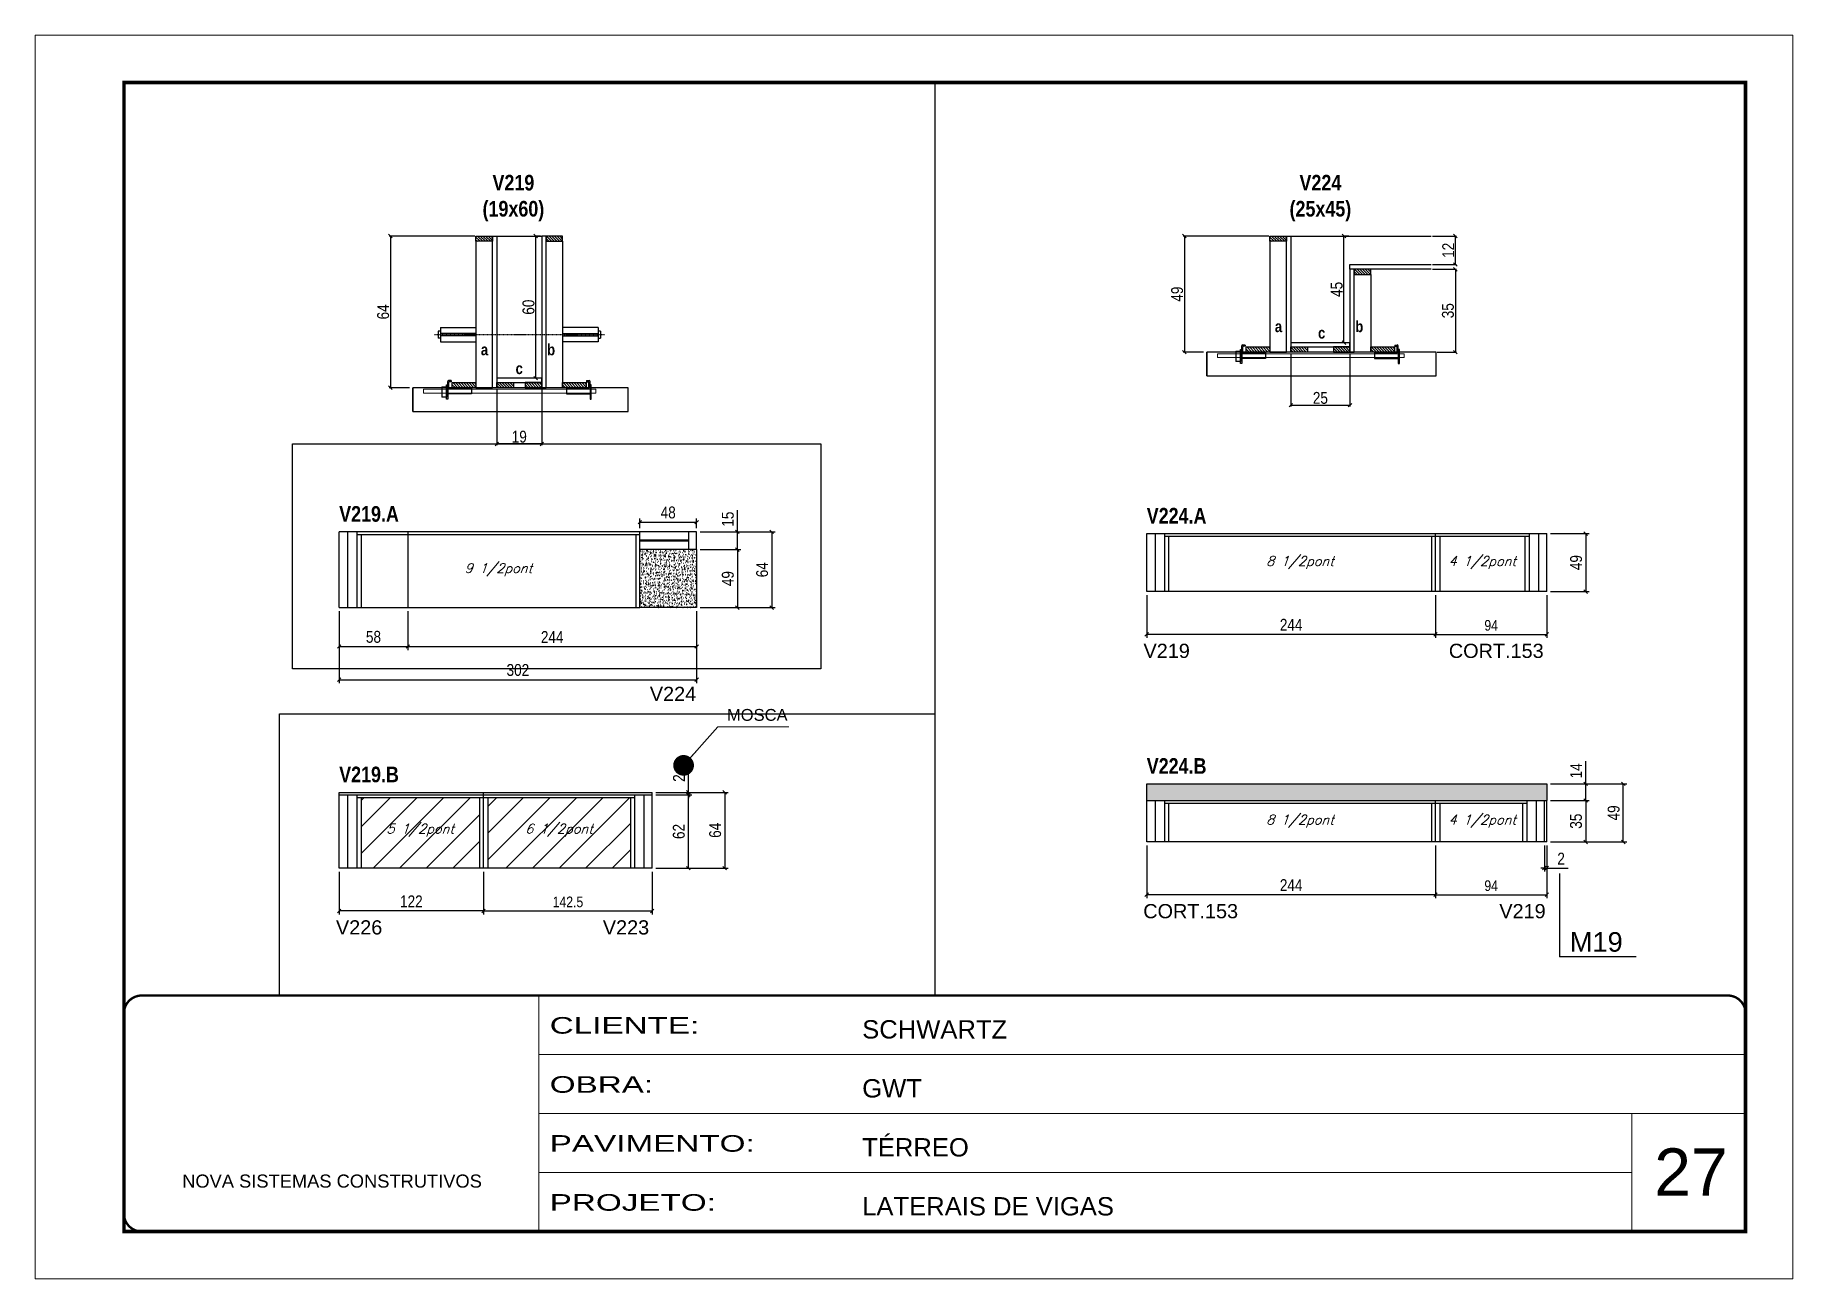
# Model space of a CAD drawing. Extents: x 2603 to 22413, y 1253 to 30260.
# Drawn here: x 5786 to 7271, y 21928 to 22978 of the extents above; entities that cross this region are included whole.
import ezdxf

# ---------------------------------------------------------------- set-up
doc = ezdxf.new("R2010")
doc.units = 0
for name, pattern in [('CONTINUO', [0]), ('DASHED', [0.75, 0.5, -0.25]), ('HIDDEN', [0.375, 0.25, -0.125])]:
    doc.linetypes.add(name, pattern=pattern)
for name, color, linetype in [('5', 5, 'Continuous'), ('barrote', 251, 'Continuous'), ('COTA', 241, 'Continuous'), ('detalhes', 4, 'Continuous'), ('NOMENCLATURA', 7, 'Continuous'), ('Painéis', 200, 'Continuous'), ('presilha', 1, 'Continuous'), ('SARR_2.2x10', 60, 'Continuous'), ('SARR_2.2x7', 40, 'Continuous'), ('SARR_3.5x7', 81, 'Continuous'), ('TENSOR', 3, 'Continuous'), ('texto', 7, 'Continuous')]:
    doc.layers.add(name, color=color, linetype=linetype)
for name, color, linetype, lineweight in [('CARIMBO', 255, 'Continuous', 9), ('CONCRETO', 251, 'Continuous', 25), ('Folhas', 255, 'Continuous', 9), ('Hachura', 251, 'Continuous', 9), ('SARRAFO DE PRESSAO', 251, 'DASHED', 9), ('SCO-___-LAJ', 2, 'Continuous', 0)]:
    doc.layers.add(name, color=color, linetype=linetype, lineweight=lineweight)
doc.styles.add('ARIAL', font='arial.ttf')
doc.styles.add('COTA TECNICA', font='techl___.ttf', dxfattribs={"height": 10})
doc.styles.add('COTA TECNICA 2X', font='techl___.ttf', dxfattribs={"height": 10})
doc.styles.add('COTA TECNICA-50', font='techl___.ttf', dxfattribs={"height": 9})
doc.styles.add('Romans', font='romans.shx')
doc.styles.get("Standard").update_dxf_attribs({"font": 'arial.ttf'})
doc.styles.add('TECNICA', font='techb___.ttf', dxfattribs={"height": 10})
doc.styles.add('Tecnologia', font='')
doc.styles.get('Tecnologia').set_extended_font_data('Forgotten Futurist')
doc.dimstyles.new('3x', dxfattribs={"dimtxt": 10, "dimasz": 5, "dimexe": 7, "dimexo": 5, "dimgap": 4, "dimtad": 1, "dimdec": 4, "dimlfac": 0.333333, "dimdsep": 46, "dimtxsty": 'Standard', "dimblk": 'DOT', "dimcen": 0.09, "dimclrd": 1, "dimclre": 1, "dimclrt": 2, "dimadec": 0, "dimazin": 2, "dimtfac": 1, "dimtdec": 4, "dimtmove": 0, "dimatfit": 3, "dimldrblk": 'DOT', "dimfxl": 1, "dimtolj": 1, "dimtzin": 0, "dimlwd": 9, "dimlwe": 9, "dimarcsym": 0})
doc.dimstyles.new('COTA PAINEL-50', dxfattribs={"dimtxt": 9, "dimasz": 3, "dimexe": 3, "dimexo": 3, "dimgap": 3, "dimtad": 1, "dimdec": 1, "dimzin": 12, "dimdsep": 46, "dimtxsty": 'COTA TECNICA-50', "dimblk1": 'OBLIQUE', "dimblk2": 'OBLIQUE', "dimsah": 1, "dimcen": 0.9, "dimclrd": 4, "dimclre": 4, "dimclrt": 240, "dimadec": 1, "dimazin": 3, "dimtfac": 1, "dimtdec": 1, "dimtmove": 0, "dimatfit": 3, "dimfxl": 1, "dimtolj": 1, "dimtzin": 12, "dimarcsym": 0})
doc.dimstyles.new('PAINEL', dxfattribs={"dimtxt": 10, "dimasz": 3, "dimexe": 3, "dimexo": 3, "dimgap": 3, "dimtad": 1, "dimdec": 1, "dimzin": 12, "dimdsep": 46, "dimtxsty": 'COTA TECNICA', "dimblk1": 'OBLIQUE', "dimblk2": 'OBLIQUE', "dimsah": 1, "dimcen": 0.9, "dimclrd": 4, "dimclre": 4, "dimclrt": 240, "dimadec": 1, "dimazin": 3, "dimtfac": 1, "dimtdec": 1, "dimtmove": 0, "dimatfit": 3, "dimfxl": 1, "dimtolj": 1, "dimtzin": 12, "dimarcsym": 0})
doc.dimstyles.new('SECAO', dxfattribs={"dimscale": 0.333333, "dimtxt": 5, "dimasz": 9, "dimexe": 3, "dimexo": 3, "dimgap": 3, "dimtad": 1, "dimdec": 1, "dimlfac": 0.5, "dimzin": 12, "dimdsep": 46, "dimtxsty": 'COTA TECNICA 2X', "dimblk1": 'OBLIQUE', "dimblk2": 'OBLIQUE', "dimsah": 1, "dimcen": 0.9, "dimclrd": 4, "dimclre": 4, "dimclrt": 240, "dimadec": 1, "dimazin": 3, "dimtfac": 1, "dimtdec": 1, "dimtmove": 0, "dimatfit": 3, "dimfxl": 1, "dimtolj": 1, "dimtzin": 12, "dimarcsym": 0})
pattern_1 = [(135, (39412.058, -100832.0663), (-1.122532015, -1.122532015), [])]

msp = doc.modelspace()

# ---------------------------------------------------------------- texts
at = {"layer": '5', "linetype": 'Continuous'}
for s, rotation, p in [('V219', 359.99996, (6722.87, 22451.91)), ('CORT.153', 359.99996, (6980.84, 22451.91)), ('V224', 0.00004, (6305.79, 22415.58)), ('V226', 359.99996, (6040.59, 22218.44)), ('V223', 359.99996, (6266.07, 22218.44)), ('CORT.153', 0.00004, (6722.66, 22232.14)), ('V219', 0.00004, (7023.49, 22232.14))]:
    msp.add_text(s, height=12, rotation=rotation, dxfattribs=at).set_placement(p)
at = {"layer": 'CARIMBO', "style": 'ARIAL'}
for s, height, p in [('MOSCA', 10, (6370.95, 22398.84)), ('27', 40, (7154.33, 21997.87))]:
    msp.add_text(s, height=height, dxfattribs=at).set_placement(p)
at = {"layer": 'detalhes', "style": 'TECNICA'}
for s, p in [('b', (6901.81, 22726.99)), ('a', (6833.83, 22727)), ('c', (6870.32, 22721.57)), ('a', (6163.05, 22707.44)), ('b', (6219.02, 22707.43)), ('c', (6192.39, 22691.57))]:
    msp.add_text(s, height=9.6, dxfattribs=at).set_placement(p)
at = {"layer": 'NOMENCLATURA', "style": 'TECNICA'}
for s, p in [('V219.A', (6043.33, 22566.92)), ('V224.A', (6725.61, 22565.42)), ('V224.B', (6725.61, 22354.11)), ('V219.B', (6043.33, 22346.95))]:
    msp.add_text(s, height=13.2, dxfattribs=at).set_placement(p)
at = {"layer": 'NOMENCLATURA', "linetype": 'Continuous'}
msp.add_text('M19', height=16.5, dxfattribs=at).set_placement((7082.93, 22203.91))
at = {"layer": 'NOMENCLATURA', "char_height": 13.2, "attachment_point": 2, "style": 'TECNICA'}
for s, insert in [('V219\\P(19x60)', (6190.52, 22859.8)), ('V224\\P(25x45)', (6872.31, 22859.8))]:
    msp.add_mtext_dynamic_manual_height_columns(s, width=300.2766, gutter_width=1, heights=[0], dxfattribs=dict(at, insert=insert))
at = {"layer": 'texto', "color": 2, "char_height": 8, "attachment_point": 5, "style": 'Romans'}
for s, insert in [('{\\Q19;\\C256;9 1/2pont}', (6177.83, 22526.4)), ('{\\Q19;\\C256;8 1/2pont}', (6855.11, 22532.4)), ('{\\Q19;\\C256;4 1/2pont}', (7009.11, 22532.4)), ('{\\Q19;\\C256;8 1/2pont}', (6855.11, 22314.09)), ('{\\Q19;\\C256;4 1/2pont}', (7009.11, 22314.09)), ('{\\Q19;\\C256;5 1/2pont}', (6111.83, 22306.43)), ('{\\Q19;\\C256;6 1/2pont}', (6229.08, 22306.43))]:
    msp.add_mtext(s, dxfattribs=dict(at, insert=insert))

# ---------------------------------------------------------------- blocks, each defined once
blk = doc.blocks.new('9999999999')
at = {"color": 30, "linetype": 'CONTINUO'}
for p, q in [((98564.6, 34230.2), (98564.6, 34429.4)), ((98564.6, 34379.6), (99584, 34379.6)), ((98564.6, 34329.8), (99488, 34329.8)), ((99584, 34329.8), (99488, 34329.8)), ((99488, 34329.8), (99488, 34230.2)), ((98564.6, 34280), (99488, 34280))]:
    blk.add_line(p, q, dxfattribs=at)
at = {"color": 30, "linetype": 'CONTINUO', "const_width": 2}
blk.add_lwpolyline([(99584, 34230.2), (99584, 34414.4, 0.414214), (99569, 34429.4), (98229, 34429.4, 0.414214), (98214, 34414.4), (98214, 34245.2, 0.414214), (98229, 34230.2), (99584, 34230.2)], format="xyb", dxfattribs=at)
at = {"layer": 'Folhas'}
blk.add_lwpolyline([(98139, 34190.2), (99624, 34190.2), (99624, 35240.2), (98139, 35240.2)], close=True, dxfattribs=at)
at = {"layer": 'Folhas', "color": 30, "const_width": 3}
blk.add_lwpolyline([(98214, 34230.2), (99584, 34230.2), (99584, 35200.2), (98214, 35200.2)], close=True, dxfattribs=at)
at = {"color": 7, "linetype": 'Continuous', "ltscale": 5, "style": 'ARIAL'}
for s, height, p in [('SCHWARTZ', 15.48, (98837.7, 34393.1)), ('GWT', 15.48, (98837.7, 34343.3)), ('TÉRREO', 15.48, (98837.7, 34293.5)), ('NOVA SISTEMAS CONSTRUTIVOS', 11.059, (98263.2, 34267.2)), ('LATERAIS DE VIGAS', 15.483, (98837.7, 34243.7))]:
    blk.add_text(s, height=height, dxfattribs=at).set_placement(p)
at = {"layer": 'Folhas', "color": 7, "style": 'Tecnologia', "width": 1.5}
for s, p in [('CLIENTE:', (98573.7, 34397.2)), ('OBRA:', (98573.7, 34347.3)), ('PAVIMENTO:', (98573.7, 34297.5)), ('PROJETO:', (98573.7, 34247.7))]:
    blk.add_text(s, height=14, dxfattribs=at).set_placement(p)
blk = doc.blocks.new('_Oblique')
at = {"color": 0, "linetype": 'ByBlock', "lineweight": -2}
blk.add_line((-0.5, -0.5), (0.5, 0.5), dxfattribs=at)
blk = doc.blocks.new('*D470')
at = {"layer": 'COTA', "color": 4, "lineweight": -2, "transparency": 16777216}
for p, q in [((6176.5, 22679.1), (6176.5, 22631.6)), ((6214.5, 22679.1), (6214.5, 22631.6)), ((6214.5, 22632.6), (6176.5, 22632.6))]:
    blk.add_line(p, q, dxfattribs=at)
at = {"layer": 'Defpoints', "color": 0, "transparency": 16777216}
for p in [(6176.5, 22680.1), (6214.5, 22680.1), (6176.5, 22632.6)]:
    blk.add_point(p, dxfattribs=at)
at = {"layer": 'COTA', "color": 4, "lineweight": -2, "transparency": 16777216, "xscale": 3, "yscale": 3, "zscale": 3, "rotation": 180}
blk.add_blockref('_Oblique', (6176.5, 22632.6), dxfattribs=at)
at = {"layer": 'COTA', "color": 4, "lineweight": -2, "transparency": 16777216, "xscale": 3, "yscale": 3, "zscale": 3}
blk.add_blockref('_Oblique', (6214.5, 22632.6), dxfattribs=at)
at = {"layer": 'COTA', "color": 240, "transparency": 16777216, "insert": (6195.5, 22638.7), "char_height": 10, "attachment_point": 5, "style": 'COTA TECNICA 2X'}
blk.add_mtext('\\A1;19', dxfattribs=at)
blk = doc.blocks.new('PRESILHA METÁLICA 1')
at = {"layer": 'presilha'}
for p, q in [((0, 13), (6, 13)), ((0, 13), (0, 0)), ((6, 0), (0, 0)), ((6, 15.5), (7.5, 15.5)), ((6, -2.5), (6, 15.5)), ((6, 13), (6, 0)), ((7.5, 10.6), (7.5, 19.9)), ((7.5, 15.5), (7.5, -2.5)), ((37.5, 4.1), (7.5, 4.1)), ((12, 21), (8.6, 21)), ((9, 11.6), (9, 18.9)), ((12, 19.5), (9.6, 19.5)), ((37.5, 11), (9.6, 11)), ((12, 21), (12, 19.5)), ((37.5, 11), (37.5, 4.1)), ((7.5, -2.5), (6, -2.5))]:
    blk.add_line(p, q, dxfattribs=at)
for centre, radius, start, end in [((8.6, 19.9), 1.14, 90, 180), ((9.6, 18.9), 0.57, 90, 180), ((9.6, 11.6), 0.57, 180, 270)]:
    blk.add_arc(centre, radius, start, end, dxfattribs=at)
blk = doc.blocks.new('PRESILHA METÁLICA 2')
at = {"layer": 'presilha'}
for p, q in [((-5.2, 23.5), (-5.2, 22)), ((-5.2, 23.5), (-1.9, 23.5)), ((-0.8, 14.6), (-0.8, 22.4)), ((-30.8, 13.5), (-30.8, 6.6)), ((-30.8, 13.5), (-2.8, 13.5)), ((-30.8, 6.6), (-0.8, 6.6)), ((-5.2, 22), (-2.8, 22)), ((-2.2, 14.1), (-2.2, 21.4)), ((0.8, 18), (-0.8, 18)), ((-0.8, 18), (-0.8, 0)), ((-0.8, 0), (0.8, 0)), ((0.8, 0), (0.8, 18))]:
    blk.add_line(p, q, dxfattribs=at)
for centre, radius, start, end in [((-1.9, 22.4), 1.14, 0, 90), ((-2.8, 21.4), 0.57, 0, 90), ((-2.8, 14.1), 0.57, 270, 0)]:
    blk.add_arc(centre, radius, start, end, dxfattribs=at)
blk = doc.blocks.new('*D471')
at = {"layer": 'COTA', "color": 4, "lineweight": -2, "transparency": 16777216}
for p, q in [((6157.9, 22808.1), (6085.6, 22808.1)), ((6086.6, 22808.1), (6086.6, 22680.1)), ((6102.7, 22680.1), (6085.6, 22680.1))]:
    blk.add_line(p, q, dxfattribs=at)
at = {"layer": 'Defpoints', "color": 0, "transparency": 16777216}
for p in [(6158.9, 22808.1), (6086.6, 22680.1), (6103.7, 22680.1)]:
    blk.add_point(p, dxfattribs=at)
at = {"layer": 'COTA', "color": 4, "lineweight": -2, "transparency": 16777216, "xscale": 3, "yscale": 3, "zscale": 3}
for p, rotation in [((6086.6, 22808.1), 90), ((6086.6, 22680.1), 270)]:
    blk.add_blockref('_Oblique', p, dxfattribs=dict(at, rotation=rotation))
at = {"layer": 'COTA', "color": 240, "transparency": 16777216, "insert": (6080.5, 22744.1), "char_height": 10, "attachment_point": 5, "rotation": 90, "style": 'COTA TECNICA 2X'}
blk.add_mtext('\\A1;64', dxfattribs=at)
blk = doc.blocks.new('*D2552')
at = {"layer": 'COTA', "color": 4, "lineweight": -2, "transparency": 16777216}
for p, q in [((6213.5, 22808.1), (6208.4, 22808.1)), ((6209.4, 22688.1), (6209.4, 22808.1)), ((6213.5, 22688.1), (6208.4, 22688.1))]:
    blk.add_line(p, q, dxfattribs=at)
at = {"layer": 'Defpoints', "color": 0, "transparency": 16777216}
for p in [(6209.4, 22808.1), (6214.5, 22808.1), (6214.5, 22688.1)]:
    blk.add_point(p, dxfattribs=at)
at = {"layer": 'COTA', "color": 4, "lineweight": -2, "transparency": 16777216, "xscale": 3, "yscale": 3, "zscale": 3}
for p, rotation in [((6209.4, 22808.1), 90), ((6209.4, 22688.1), 270)]:
    blk.add_blockref('_Oblique', p, dxfattribs=dict(at, rotation=rotation))
at = {"layer": 'COTA', "color": 240, "transparency": 16777216, "insert": (6203.3, 22748.1), "char_height": 10, "attachment_point": 5, "rotation": 90, "style": 'COTA TECNICA 2X'}
blk.add_mtext('\\A1;60', dxfattribs=at)
blk = doc.blocks.new('*D2553')
at = {"layer": 'COTA', "color": 4, "linetype": 'ByBlock', "lineweight": -2, "transparency": 16777216}
for p, q in [((6043.3, 22491.4), (6043.3, 22430.5)), ((6345.3, 22491.4), (6345.3, 22430.5)), ((6043.3, 22433.5), (6345.3, 22433.5))]:
    blk.add_line(p, q, dxfattribs=at)
at = {"layer": 'Defpoints', "color": 0, "linetype": 'ByBlock', "transparency": 16777216}
for p in [(6043.3, 22494.4), (6345.3, 22494.4), (6345.3, 22433.5)]:
    blk.add_point(p, dxfattribs=at)
at = {"layer": 'COTA', "color": 4, "linetype": 'ByBlock', "lineweight": -2, "transparency": 16777216, "xscale": 3, "yscale": 3, "zscale": 3, "rotation": 180}
blk.add_blockref('_Oblique', (6043.3, 22433.5), dxfattribs=at)
at = {"layer": 'COTA', "color": 4, "linetype": 'ByBlock', "lineweight": -2, "transparency": 16777216, "xscale": 3, "yscale": 3, "zscale": 3}
blk.add_blockref('_Oblique', (6345.3, 22433.5), dxfattribs=at)
at = {"layer": 'COTA', "color": 240, "linetype": 'ByBlock', "transparency": 16777216, "insert": (6194.3, 22441.7), "char_height": 10, "attachment_point": 5, "style": 'COTA TECNICA'}
blk.add_mtext('\\A1;302', dxfattribs=at)
blk = doc.blocks.new('*D2554')
at = {"layer": 'COTA', "color": 4, "linetype": 'ByBlock', "lineweight": -2, "transparency": 16777216}
for p, q in [((6348.3, 22558.4), (6411.8, 22558.4)), ((6408.8, 22558.4), (6408.8, 22494.4)), ((6348.3, 22494.4), (6411.8, 22494.4))]:
    blk.add_line(p, q, dxfattribs=at)
at = {"layer": 'Defpoints', "color": 0, "linetype": 'ByBlock', "transparency": 16777216}
for p in [(6345.3, 22558.4), (6345.3, 22494.4), (6408.8, 22494.4)]:
    blk.add_point(p, dxfattribs=at)
at = {"layer": 'COTA', "color": 4, "linetype": 'ByBlock', "lineweight": -2, "transparency": 16777216, "xscale": 3, "yscale": 3, "zscale": 3}
for p, rotation in [((6408.8, 22558.4), 90), ((6408.8, 22494.4), 270)]:
    blk.add_blockref('_Oblique', p, dxfattribs=dict(at, rotation=rotation))
at = {"layer": 'COTA', "color": 240, "linetype": 'ByBlock', "transparency": 16777216, "insert": (6400.7, 22526.4), "char_height": 10, "attachment_point": 5, "rotation": 90, "style": 'COTA TECNICA'}
blk.add_mtext('\\A1;64', dxfattribs=at)
blk = doc.blocks.new('*D2481')
at = {"layer": 'COTA', "color": 4, "linetype": 'ByBlock', "lineweight": -2, "transparency": 16777216}
for p, q in [((6043.3, 22491.4), (6043.3, 22458.6)), ((6101.3, 22491.4), (6101.3, 22458.6)), ((6043.3, 22461.6), (6101.3, 22461.6))]:
    blk.add_line(p, q, dxfattribs=at)
at = {"layer": 'Defpoints', "color": 0, "linetype": 'ByBlock', "transparency": 16777216}
for p in [(6043.3, 22494.4), (6101.3, 22494.4), (6101.3, 22461.6)]:
    blk.add_point(p, dxfattribs=at)
at = {"layer": 'COTA', "color": 4, "linetype": 'ByBlock', "lineweight": -2, "transparency": 16777216, "xscale": 3, "yscale": 3, "zscale": 3, "rotation": 180}
blk.add_blockref('_Oblique', (6043.3, 22461.6), dxfattribs=at)
at = {"layer": 'COTA', "color": 4, "linetype": 'ByBlock', "lineweight": -2, "transparency": 16777216, "xscale": 3, "yscale": 3, "zscale": 3}
blk.add_blockref('_Oblique', (6101.3, 22461.6), dxfattribs=at)
at = {"layer": 'COTA', "color": 240, "linetype": 'ByBlock', "transparency": 16777216, "insert": (6072.3, 22469.7), "char_height": 10, "attachment_point": 5, "style": 'COTA TECNICA'}
blk.add_mtext('\\A1;58', dxfattribs=at)
blk = doc.blocks.new('*D2482')
at = {"layer": 'COTA', "color": 4, "linetype": 'ByBlock', "lineweight": -2, "transparency": 16777216}
for p, q in [((6101.3, 22491.4), (6101.3, 22458.6)), ((6345.3, 22491.4), (6345.3, 22458.6)), ((6101.3, 22461.6), (6345.3, 22461.6))]:
    blk.add_line(p, q, dxfattribs=at)
at = {"layer": 'Defpoints', "color": 0, "linetype": 'ByBlock', "transparency": 16777216}
for p in [(6101.3, 22494.4), (6345.3, 22494.4), (6345.3, 22461.6)]:
    blk.add_point(p, dxfattribs=at)
at = {"layer": 'COTA', "color": 4, "linetype": 'ByBlock', "lineweight": -2, "transparency": 16777216, "xscale": 3, "yscale": 3, "zscale": 3, "rotation": 180}
blk.add_blockref('_Oblique', (6101.3, 22461.6), dxfattribs=at)
at = {"layer": 'COTA', "color": 4, "linetype": 'ByBlock', "lineweight": -2, "transparency": 16777216, "xscale": 3, "yscale": 3, "zscale": 3}
blk.add_blockref('_Oblique', (6345.3, 22461.6), dxfattribs=at)
at = {"layer": 'COTA', "color": 240, "linetype": 'ByBlock', "transparency": 16777216, "insert": (6223.3, 22469.6), "char_height": 10, "attachment_point": 5, "style": 'COTA TECNICA'}
blk.add_mtext('\\A1;244', dxfattribs=at)
blk = doc.blocks.new('*D2483')
at = {"layer": 'COTA', "color": 4, "linetype": 'ByBlock', "lineweight": -2, "transparency": 16777216}
for p, q in [((6297.3, 22561.4), (6297.3, 22569.6)), ((6297.3, 22566.6), (6345.3, 22566.6)), ((6345.3, 22561.4), (6345.3, 22569.6))]:
    blk.add_line(p, q, dxfattribs=at)
at = {"layer": 'Defpoints', "color": 0, "linetype": 'ByBlock', "transparency": 16777216}
for p in [(6297.3, 22558.4), (6345.3, 22566.6), (6345.3, 22558.4)]:
    blk.add_point(p, dxfattribs=at)
at = {"layer": 'COTA', "color": 4, "linetype": 'ByBlock', "lineweight": -2, "transparency": 16777216, "xscale": 3, "yscale": 3, "zscale": 3, "rotation": 180}
blk.add_blockref('_Oblique', (6297.3, 22566.6), dxfattribs=at)
at = {"layer": 'COTA', "color": 4, "linetype": 'ByBlock', "lineweight": -2, "transparency": 16777216, "xscale": 3, "yscale": 3, "zscale": 3}
blk.add_blockref('_Oblique', (6345.3, 22566.6), dxfattribs=at)
at = {"layer": 'COTA', "color": 240, "linetype": 'ByBlock', "transparency": 16777216, "insert": (6321.3, 22574.7), "char_height": 10, "attachment_point": 5, "style": 'COTA TECNICA'}
blk.add_mtext('\\A1;48', dxfattribs=at)
blk = doc.blocks.new('*D2484')
at = {"layer": 'COTA', "color": 4, "linetype": 'ByBlock', "lineweight": -2, "transparency": 16777216}
for p, q in [((6348.3, 22543.4), (6382.8, 22543.4)), ((6379.8, 22543.4), (6379.8, 22494.4)), ((6348.3, 22494.4), (6382.8, 22494.4))]:
    blk.add_line(p, q, dxfattribs=at)
at = {"layer": 'Defpoints', "color": 0, "linetype": 'ByBlock', "transparency": 16777216}
for p in [(6345.3, 22543.4), (6345.3, 22494.4), (6379.8, 22494.4)]:
    blk.add_point(p, dxfattribs=at)
at = {"layer": 'COTA', "color": 4, "linetype": 'ByBlock', "lineweight": -2, "transparency": 16777216, "xscale": 3, "yscale": 3, "zscale": 3}
for p, rotation in [((6379.8, 22543.4), 90), ((6379.8, 22494.4), 270)]:
    blk.add_blockref('_Oblique', p, dxfattribs=dict(at, rotation=rotation))
at = {"layer": 'COTA', "color": 240, "linetype": 'ByBlock', "transparency": 16777216, "insert": (6371.7, 22518.9), "char_height": 10, "attachment_point": 5, "rotation": 90, "style": 'COTA TECNICA'}
blk.add_mtext('\\A1;49', dxfattribs=at)
blk = doc.blocks.new('*D456')
at = {"layer": 'COTA', "color": 4, "linetype": 'ByBlock', "lineweight": -2, "transparency": 16777216}
for p, q in [((6165.3, 22271.4), (6165.3, 22235.3)), ((6307.8, 22271.4), (6307.8, 22235.3)), ((6165.3, 22238.3), (6307.8, 22238.3))]:
    blk.add_line(p, q, dxfattribs=at)
at = {"layer": 'Defpoints', "color": 0, "linetype": 'ByBlock', "transparency": 16777216}
for p in [(6165.3, 22274.4), (6307.8, 22274.4), (6307.8, 22238.3)]:
    blk.add_point(p, dxfattribs=at)
at = {"layer": 'COTA', "color": 4, "linetype": 'ByBlock', "lineweight": -2, "transparency": 16777216, "xscale": 3, "yscale": 3, "zscale": 3, "rotation": 180}
blk.add_blockref('_Oblique', (6165.3, 22238.3), dxfattribs=at)
at = {"layer": 'COTA', "color": 4, "linetype": 'ByBlock', "lineweight": -2, "transparency": 16777216, "xscale": 3, "yscale": 3, "zscale": 3}
blk.add_blockref('_Oblique', (6307.8, 22238.3), dxfattribs=at)
at = {"layer": 'COTA', "color": 240, "linetype": 'ByBlock', "transparency": 16777216, "insert": (6236.6, 22245.9), "char_height": 9, "attachment_point": 5, "style": 'COTA TECNICA-50'}
blk.add_mtext('\\A1;142.5', dxfattribs=at)
blk = doc.blocks.new('*D2485')
at = {"layer": 'COTA', "color": 4, "linetype": 'ByBlock', "lineweight": -2, "transparency": 16777216}
for p, q in [((6043.3, 22271.4), (6043.3, 22235.3)), ((6165.3, 22271.4), (6165.3, 22235.3)), ((6165.3, 22238.3), (6043.3, 22238.3))]:
    blk.add_line(p, q, dxfattribs=at)
at = {"layer": 'Defpoints', "color": 0, "linetype": 'ByBlock', "transparency": 16777216}
for p in [(6043.3, 22274.4), (6165.3, 22274.4), (6043.3, 22238.3)]:
    blk.add_point(p, dxfattribs=at)
at = {"layer": 'COTA', "color": 4, "linetype": 'ByBlock', "lineweight": -2, "transparency": 16777216, "xscale": 3, "yscale": 3, "zscale": 3, "rotation": 180}
blk.add_blockref('_Oblique', (6043.3, 22238.3), dxfattribs=at)
at = {"layer": 'COTA', "color": 4, "linetype": 'ByBlock', "lineweight": -2, "transparency": 16777216, "xscale": 3, "yscale": 3, "zscale": 3}
blk.add_blockref('_Oblique', (6165.3, 22238.3), dxfattribs=at)
at = {"layer": 'COTA', "color": 240, "linetype": 'ByBlock', "transparency": 16777216, "insert": (6104.3, 22246.4), "char_height": 10, "attachment_point": 5, "style": 'COTA TECNICA'}
blk.add_mtext('\\A1;122', dxfattribs=at)
blk = doc.blocks.new('*D2486')
at = {"layer": 'COTA', "color": 4, "linetype": 'ByBlock', "lineweight": -2, "transparency": 16777216}
for p, q in [((6310.8, 22338.4), (6372.1, 22338.4)), ((6369.1, 22338.4), (6369.1, 22274.4)), ((6310.8, 22274.4), (6372.1, 22274.4))]:
    blk.add_line(p, q, dxfattribs=at)
at = {"layer": 'Defpoints', "color": 0, "linetype": 'ByBlock', "transparency": 16777216}
for p in [(6307.8, 22338.4), (6307.8, 22274.4), (6369.1, 22274.4)]:
    blk.add_point(p, dxfattribs=at)
at = {"layer": 'COTA', "color": 4, "linetype": 'ByBlock', "lineweight": -2, "transparency": 16777216, "xscale": 3, "yscale": 3, "zscale": 3}
for p, rotation in [((6369.1, 22338.4), 90), ((6369.1, 22274.4), 270)]:
    blk.add_blockref('_Oblique', p, dxfattribs=dict(at, rotation=rotation))
at = {"layer": 'COTA', "color": 240, "linetype": 'ByBlock', "transparency": 16777216, "insert": (6361, 22306.4), "char_height": 10, "attachment_point": 5, "rotation": 90, "style": 'COTA TECNICA'}
blk.add_mtext('\\A1;64', dxfattribs=at)
blk = doc.blocks.new('*D2487')
at = {"layer": 'COTA', "color": 4, "linetype": 'ByBlock', "lineweight": -2, "transparency": 16777216}
for p, q in [((6379.8, 22558.4), (6379.8, 22576.8)), ((6348.3, 22558.4), (6382.8, 22558.4)), ((6379.8, 22543.4), (6379.8, 22558.4)), ((6348.3, 22543.4), (6382.8, 22543.4))]:
    blk.add_line(p, q, dxfattribs=at)
at = {"layer": 'Defpoints', "color": 0, "linetype": 'ByBlock', "transparency": 16777216}
for p in [(6345.3, 22558.4), (6379.8, 22558.4), (6345.3, 22543.4)]:
    blk.add_point(p, dxfattribs=at)
at = {"layer": 'COTA', "color": 4, "linetype": 'ByBlock', "lineweight": -2, "transparency": 16777216, "xscale": 3, "yscale": 3, "zscale": 3}
for p, rotation in [((6379.8, 22558.4), 90), ((6379.8, 22543.4), 270)]:
    blk.add_blockref('_Oblique', p, dxfattribs=dict(at, rotation=rotation))
at = {"layer": 'COTA', "color": 240, "linetype": 'ByBlock', "transparency": 16777216, "insert": (6371.7, 22569.1), "char_height": 10, "attachment_point": 5, "rotation": 90, "style": 'COTA TECNICA'}
blk.add_mtext('\\A1;15', dxfattribs=at)
blk = doc.blocks.new('*D417')
at = {"layer": 'COTA', "color": 4, "lineweight": -2, "transparency": 16777216}
for p, q in [((6967, 22780.1), (6987.4, 22780.1)), ((6986.4, 22780.1), (6986.4, 22710.1)), ((6971.1, 22710.1), (6987.4, 22710.1))]:
    blk.add_line(p, q, dxfattribs=at)
at = {"layer": 'Defpoints', "color": 0, "transparency": 16777216}
for p in [(6966, 22780.1), (6970.1, 22710.1), (6986.4, 22710.1)]:
    blk.add_point(p, dxfattribs=at)
at = {"layer": 'COTA', "color": 4, "lineweight": -2, "transparency": 16777216, "xscale": 3, "yscale": 3, "zscale": 3}
for p, rotation in [((6986.4, 22780.1), 90), ((6986.4, 22710.1), 270)]:
    blk.add_blockref('_Oblique', p, dxfattribs=dict(at, rotation=rotation))
at = {"layer": 'COTA', "color": 240, "transparency": 16777216, "insert": (6980.1, 22745.1), "char_height": 10, "attachment_point": 5, "rotation": 90, "style": 'COTA TECNICA 2X'}
blk.add_mtext('\\A1;35', dxfattribs=at)
blk = doc.blocks.new('*D433')
at = {"layer": 'COTA', "color": 4, "lineweight": -2, "transparency": 16777216}
for p, q in [((6967, 22808.1), (6987.4, 22808.1)), ((6986.4, 22784.1), (6986.4, 22808.1)), ((6967, 22784.1), (6987.4, 22784.1))]:
    blk.add_line(p, q, dxfattribs=at)
at = {"layer": 'Defpoints', "color": 0, "transparency": 16777216}
for p in [(6966, 22808.1), (6986.4, 22808.1), (6966, 22784.1)]:
    blk.add_point(p, dxfattribs=at)
at = {"layer": 'COTA', "color": 4, "lineweight": -2, "transparency": 16777216, "xscale": 3, "yscale": 3, "zscale": 3}
for p, rotation in [((6986.4, 22808.1), 90), ((6986.4, 22784.1), 270)]:
    blk.add_blockref('_Oblique', p, dxfattribs=dict(at, rotation=rotation))
at = {"layer": 'COTA', "color": 240, "transparency": 16777216, "insert": (6980.3, 22796.1), "char_height": 10, "attachment_point": 5, "rotation": 90, "style": 'COTA TECNICA 2X'}
blk.add_mtext('\\A1;12', dxfattribs=at)
blk = doc.blocks.new('*D434')
at = {"layer": 'COTA', "color": 4, "lineweight": -2, "transparency": 16777216}
for p, q in [((6828.7, 22808.1), (6756.4, 22808.1)), ((6757.4, 22808.1), (6757.4, 22710.1)), ((6773.5, 22710.1), (6756.4, 22710.1))]:
    blk.add_line(p, q, dxfattribs=at)
at = {"layer": 'Defpoints', "color": 0, "transparency": 16777216}
for p in [(6829.7, 22808.1), (6757.4, 22710.1), (6774.5, 22710.1)]:
    blk.add_point(p, dxfattribs=at)
at = {"layer": 'COTA', "color": 4, "lineweight": -2, "transparency": 16777216, "xscale": 3, "yscale": 3, "zscale": 3}
for p, rotation in [((6757.4, 22808.1), 90), ((6757.4, 22710.1), 270)]:
    blk.add_blockref('_Oblique', p, dxfattribs=dict(at, rotation=rotation))
at = {"layer": 'COTA', "color": 240, "transparency": 16777216, "insert": (6751.3, 22759.1), "char_height": 10, "attachment_point": 5, "rotation": 90, "style": 'COTA TECNICA 2X'}
blk.add_mtext('\\A1;49', dxfattribs=at)
blk = doc.blocks.new('*D2422')
at = {"layer": 'COTA', "color": 4, "lineweight": -2, "transparency": 16777216}
for p, q in [((6896.3, 22808.1), (6891.2, 22808.1)), ((6892.2, 22718.1), (6892.2, 22808.1)), ((6896.3, 22718.1), (6891.2, 22718.1))]:
    blk.add_line(p, q, dxfattribs=at)
at = {"layer": 'Defpoints', "color": 0, "transparency": 16777216}
for p in [(6892.2, 22808.1), (6897.3, 22808.1), (6897.3, 22718.1)]:
    blk.add_point(p, dxfattribs=at)
at = {"layer": 'COTA', "color": 4, "lineweight": -2, "transparency": 16777216, "xscale": 3, "yscale": 3, "zscale": 3}
for p, rotation in [((6892.2, 22808.1), 90), ((6892.2, 22718.1), 270)]:
    blk.add_blockref('_Oblique', p, dxfattribs=dict(at, rotation=rotation))
at = {"layer": 'COTA', "color": 240, "transparency": 16777216, "insert": (6886.1, 22763.1), "char_height": 10, "attachment_point": 5, "rotation": 90, "style": 'COTA TECNICA 2X'}
blk.add_mtext('\\A1;45', dxfattribs=at)
blk = doc.blocks.new('*D2423')
at = {"layer": 'COTA', "color": 4, "lineweight": -2, "transparency": 16777216}
for p, q in [((6847.3, 22709.1), (6847.3, 22664.3)), ((6897.3, 22709.1), (6897.3, 22664.3)), ((6847.3, 22665.3), (6897.3, 22665.3))]:
    blk.add_line(p, q, dxfattribs=at)
at = {"layer": 'Defpoints', "color": 0, "transparency": 16777216}
for p in [(6847.3, 22710.1), (6897.3, 22710.1), (6897.3, 22665.3)]:
    blk.add_point(p, dxfattribs=at)
at = {"layer": 'COTA', "color": 4, "lineweight": -2, "transparency": 16777216, "xscale": 3, "yscale": 3, "zscale": 3, "rotation": 180}
blk.add_blockref('_Oblique', (6847.3, 22665.3), dxfattribs=at)
at = {"layer": 'COTA', "color": 4, "lineweight": -2, "transparency": 16777216, "xscale": 3, "yscale": 3, "zscale": 3}
blk.add_blockref('_Oblique', (6897.3, 22665.3), dxfattribs=at)
at = {"layer": 'COTA', "color": 240, "transparency": 16777216, "insert": (6872.3, 22671.4), "char_height": 10, "attachment_point": 5, "style": 'COTA TECNICA 2X'}
blk.add_mtext('\\A1;25', dxfattribs=at)
blk = doc.blocks.new('*D435')
at = {"layer": 'COTA', "color": 4, "linetype": 'ByBlock', "lineweight": -2, "transparency": 16777216}
for p, q in [((6969.6, 22504.9), (6969.6, 22468.8)), ((7063.6, 22504.9), (7063.6, 22468.8)), ((6969.6, 22471.8), (7063.6, 22471.8))]:
    blk.add_line(p, q, dxfattribs=at)
at = {"layer": 'Defpoints', "color": 0, "linetype": 'ByBlock', "transparency": 16777216}
for p in [(6969.6, 22507.9), (7063.6, 22507.9), (7063.6, 22471.8)]:
    blk.add_point(p, dxfattribs=at)
at = {"layer": 'COTA', "color": 4, "linetype": 'ByBlock', "lineweight": -2, "transparency": 16777216, "xscale": 3, "yscale": 3, "zscale": 3, "rotation": 180}
blk.add_blockref('_Oblique', (6969.6, 22471.8), dxfattribs=at)
at = {"layer": 'COTA', "color": 4, "linetype": 'ByBlock', "lineweight": -2, "transparency": 16777216, "xscale": 3, "yscale": 3, "zscale": 3}
blk.add_blockref('_Oblique', (7063.6, 22471.8), dxfattribs=at)
at = {"layer": 'COTA', "color": 240, "linetype": 'ByBlock', "transparency": 16777216, "insert": (7016.6, 22479.4), "char_height": 9, "attachment_point": 5, "style": 'COTA TECNICA-50'}
blk.add_mtext('\\A1;94', dxfattribs=at)
blk = doc.blocks.new('*D2424')
at = {"layer": 'COTA', "color": 4, "linetype": 'ByBlock', "lineweight": -2, "transparency": 16777216}
for p, q in [((6725.6, 22504.9), (6725.6, 22468.8)), ((6969.6, 22504.9), (6969.6, 22468.8)), ((6969.6, 22471.8), (6725.6, 22471.8))]:
    blk.add_line(p, q, dxfattribs=at)
at = {"layer": 'Defpoints', "color": 0, "linetype": 'ByBlock', "transparency": 16777216}
for p in [(6725.6, 22507.9), (6969.6, 22507.9), (6725.6, 22471.8)]:
    blk.add_point(p, dxfattribs=at)
at = {"layer": 'COTA', "color": 4, "linetype": 'ByBlock', "lineweight": -2, "transparency": 16777216, "xscale": 3, "yscale": 3, "zscale": 3, "rotation": 180}
blk.add_blockref('_Oblique', (6725.6, 22471.8), dxfattribs=at)
at = {"layer": 'COTA', "color": 4, "linetype": 'ByBlock', "lineweight": -2, "transparency": 16777216, "xscale": 3, "yscale": 3, "zscale": 3}
blk.add_blockref('_Oblique', (6969.6, 22471.8), dxfattribs=at)
at = {"layer": 'COTA', "color": 240, "linetype": 'ByBlock', "transparency": 16777216, "insert": (6847.6, 22479.9), "char_height": 10, "attachment_point": 5, "style": 'COTA TECNICA'}
blk.add_mtext('\\A1;244', dxfattribs=at)
blk = doc.blocks.new('*D2425')
at = {"layer": 'COTA', "color": 4, "linetype": 'ByBlock', "lineweight": -2, "transparency": 16777216}
for p, q in [((7066.6, 22556.9), (7099.5, 22556.9)), ((7096.5, 22556.9), (7096.5, 22507.9)), ((7066.6, 22507.9), (7099.5, 22507.9))]:
    blk.add_line(p, q, dxfattribs=at)
at = {"layer": 'Defpoints', "color": 0, "linetype": 'ByBlock', "transparency": 16777216}
for p in [(7063.6, 22556.9), (7063.6, 22507.9), (7096.5, 22507.9)]:
    blk.add_point(p, dxfattribs=at)
at = {"layer": 'COTA', "color": 4, "linetype": 'ByBlock', "lineweight": -2, "transparency": 16777216, "xscale": 3, "yscale": 3, "zscale": 3}
for p, rotation in [((7096.5, 22556.9), 90), ((7096.5, 22507.9), 270)]:
    blk.add_blockref('_Oblique', p, dxfattribs=dict(at, rotation=rotation))
at = {"layer": 'COTA', "color": 240, "linetype": 'ByBlock', "transparency": 16777216, "insert": (7088.4, 22532.4), "char_height": 10, "attachment_point": 5, "rotation": 90, "style": 'COTA TECNICA'}
blk.add_mtext('\\A1;49', dxfattribs=at)
blk = doc.blocks.new('*D436')
at = {"layer": 'COTA', "color": 4, "linetype": 'ByBlock', "lineweight": -2, "transparency": 16777216}
for p, q in [((6969.6, 22293.6), (6969.6, 22249)), ((7063.6, 22293.6), (7063.6, 22249)), ((6969.6, 22252), (7063.6, 22252))]:
    blk.add_line(p, q, dxfattribs=at)
at = {"layer": 'Defpoints', "color": 0, "linetype": 'ByBlock', "transparency": 16777216}
for p in [(6969.6, 22296.6), (7063.6, 22296.6), (7063.6, 22252)]:
    blk.add_point(p, dxfattribs=at)
at = {"layer": 'COTA', "color": 4, "linetype": 'ByBlock', "lineweight": -2, "transparency": 16777216, "xscale": 3, "yscale": 3, "zscale": 3, "rotation": 180}
blk.add_blockref('_Oblique', (6969.6, 22252), dxfattribs=at)
at = {"layer": 'COTA', "color": 4, "linetype": 'ByBlock', "lineweight": -2, "transparency": 16777216, "xscale": 3, "yscale": 3, "zscale": 3}
blk.add_blockref('_Oblique', (7063.6, 22252), dxfattribs=at)
at = {"layer": 'COTA', "color": 240, "linetype": 'ByBlock', "transparency": 16777216, "insert": (7016.6, 22259.6), "char_height": 9, "attachment_point": 5, "style": 'COTA TECNICA-50'}
blk.add_mtext('\\A1;94', dxfattribs=at)
blk = doc.blocks.new('*D2426')
at = {"layer": 'COTA', "color": 4, "linetype": 'ByBlock', "lineweight": -2, "transparency": 16777216}
for p, q in [((6725.6, 22293.6), (6725.6, 22249)), ((6969.6, 22293.6), (6969.6, 22249)), ((6969.6, 22252), (6725.6, 22252))]:
    blk.add_line(p, q, dxfattribs=at)
at = {"layer": 'Defpoints', "color": 0, "linetype": 'ByBlock', "transparency": 16777216}
for p in [(6725.6, 22296.6), (6969.6, 22296.6), (6725.6, 22252)]:
    blk.add_point(p, dxfattribs=at)
at = {"layer": 'COTA', "color": 4, "linetype": 'ByBlock', "lineweight": -2, "transparency": 16777216, "xscale": 3, "yscale": 3, "zscale": 3, "rotation": 180}
blk.add_blockref('_Oblique', (6725.6, 22252), dxfattribs=at)
at = {"layer": 'COTA', "color": 4, "linetype": 'ByBlock', "lineweight": -2, "transparency": 16777216, "xscale": 3, "yscale": 3, "zscale": 3}
blk.add_blockref('_Oblique', (6969.6, 22252), dxfattribs=at)
at = {"layer": 'COTA', "color": 240, "linetype": 'ByBlock', "transparency": 16777216, "insert": (6847.6, 22260.1), "char_height": 10, "attachment_point": 5, "style": 'COTA TECNICA'}
blk.add_mtext('\\A1;244', dxfattribs=at)
blk = doc.blocks.new('*D2427')
at = {"layer": 'COTA', "color": 4, "linetype": 'ByBlock', "lineweight": -2, "transparency": 16777216}
for p, q in [((7066.6, 22331.6), (7099.5, 22331.6)), ((7096.5, 22331.6), (7096.5, 22296.6)), ((7066.6, 22296.6), (7099.5, 22296.6))]:
    blk.add_line(p, q, dxfattribs=at)
at = {"layer": 'Defpoints', "color": 0, "linetype": 'ByBlock', "transparency": 16777216}
for p in [(7063.6, 22331.6), (7063.6, 22296.6), (7096.5, 22296.6)]:
    blk.add_point(p, dxfattribs=at)
at = {"layer": 'COTA', "color": 4, "linetype": 'ByBlock', "lineweight": -2, "transparency": 16777216, "xscale": 3, "yscale": 3, "zscale": 3}
for p, rotation in [((7096.5, 22331.6), 90), ((7096.5, 22296.6), 270)]:
    blk.add_blockref('_Oblique', p, dxfattribs=dict(at, rotation=rotation))
at = {"layer": 'COTA', "color": 240, "linetype": 'ByBlock', "transparency": 16777216, "insert": (7088.3, 22314.1), "char_height": 10, "attachment_point": 5, "rotation": 90, "style": 'COTA TECNICA'}
blk.add_mtext('\\A1;35', dxfattribs=at)
blk = doc.blocks.new('*D2428')
at = {"layer": 'COTA', "color": 4, "linetype": 'ByBlock', "lineweight": -2, "transparency": 16777216}
for p, q in [((7096.5, 22345.6), (7096.5, 22364.7)), ((7066.6, 22345.6), (7099.5, 22345.6)), ((7096.5, 22331.6), (7096.5, 22345.6)), ((7066.6, 22331.6), (7099.5, 22331.6))]:
    blk.add_line(p, q, dxfattribs=at)
at = {"layer": 'Defpoints', "color": 0, "linetype": 'ByBlock', "transparency": 16777216}
for p in [(7063.6, 22345.6), (7096.5, 22345.6), (7063.6, 22331.6)]:
    blk.add_point(p, dxfattribs=at)
at = {"layer": 'COTA', "color": 4, "linetype": 'ByBlock', "lineweight": -2, "transparency": 16777216, "xscale": 3, "yscale": 3, "zscale": 3}
for p, rotation in [((7096.5, 22345.6), 90), ((7096.5, 22331.6), 270)]:
    blk.add_blockref('_Oblique', p, dxfattribs=dict(at, rotation=rotation))
at = {"layer": 'COTA', "color": 240, "linetype": 'ByBlock', "transparency": 16777216, "insert": (7088.4, 22356.6), "char_height": 10, "attachment_point": 5, "rotation": 90, "style": 'COTA TECNICA'}
blk.add_mtext('\\A1;14', dxfattribs=at)
blk = doc.blocks.new('*D2429')
at = {"layer": 'COTA', "color": 4, "linetype": 'ByBlock', "lineweight": -2, "transparency": 16777216}
for p, q in [((7066.6, 22345.6), (7131.2, 22345.6)), ((7128.2, 22296.6), (7128.2, 22345.6)), ((7066.6, 22296.6), (7131.2, 22296.6))]:
    blk.add_line(p, q, dxfattribs=at)
at = {"layer": 'Defpoints', "color": 0, "linetype": 'ByBlock', "transparency": 16777216}
for p in [(7063.6, 22345.6), (7128.2, 22345.6), (7063.6, 22296.6)]:
    blk.add_point(p, dxfattribs=at)
at = {"layer": 'COTA', "color": 4, "linetype": 'ByBlock', "lineweight": -2, "transparency": 16777216, "xscale": 3, "yscale": 3, "zscale": 3}
for p, rotation in [((7128.2, 22345.6), 90), ((7128.2, 22296.6), 270)]:
    blk.add_blockref('_Oblique', p, dxfattribs=dict(at, rotation=rotation))
at = {"layer": 'COTA', "color": 240, "linetype": 'ByBlock', "transparency": 16777216, "insert": (7120.1, 22321.1), "char_height": 10, "attachment_point": 5, "rotation": 90, "style": 'COTA TECNICA'}
blk.add_mtext('\\A1;49', dxfattribs=at)
blk = doc.blocks.new('*D2430')
at = {"layer": 'COTA', "color": 4, "linetype": 'ByBlock', "lineweight": -2, "transparency": 16777216}
for p, q in [((7061.6, 22293.6), (7061.6, 22271.5)), ((7063.6, 22293.6), (7063.6, 22271.5)), ((7061.6, 22274.5), (7058.6, 22274.5)), ((7061.6, 22274.5), (7063.6, 22274.5)), ((7063.6, 22274.5), (7081.7, 22274.5))]:
    blk.add_line(p, q, dxfattribs=at)
at = {"layer": 'Defpoints', "color": 0, "linetype": 'ByBlock', "transparency": 16777216}
for p in [(7061.6, 22296.6), (7063.6, 22296.6), (7063.6, 22274.5)]:
    blk.add_point(p, dxfattribs=at)
at = {"layer": 'COTA', "color": 4, "linetype": 'ByBlock', "lineweight": -2, "transparency": 16777216, "xscale": 3, "yscale": 3, "zscale": 3}
blk.add_blockref('_Oblique', (7061.6, 22274.5), dxfattribs=at)
at = {"layer": 'COTA', "color": 4, "linetype": 'ByBlock', "lineweight": -2, "transparency": 16777216, "xscale": 3, "yscale": 3, "zscale": 3, "rotation": 180}
blk.add_blockref('_Oblique', (7063.6, 22274.5), dxfattribs=at)
at = {"layer": 'COTA', "color": 240, "linetype": 'ByBlock', "transparency": 16777216, "insert": (7075.7, 22282.5), "char_height": 10, "attachment_point": 5, "style": 'COTA TECNICA'}
blk.add_mtext('\\A1;2', dxfattribs=at)
blk = doc.blocks.new('*D1620')
at = {"layer": 'COTA', "color": 4, "linetype": 'ByBlock', "lineweight": -2, "transparency": 16777216}
for p, q in [((6310.8, 22336.4), (6341.4, 22336.4)), ((6338.4, 22274.4), (6338.4, 22336.4)), ((6310.8, 22274.4), (6341.4, 22274.4))]:
    blk.add_line(p, q, dxfattribs=at)
at = {"layer": 'Defpoints', "color": 0, "linetype": 'ByBlock', "transparency": 16777216}
for p in [(6307.8, 22336.4), (6338.4, 22336.4), (6307.8, 22274.4)]:
    blk.add_point(p, dxfattribs=at)
at = {"layer": 'COTA', "color": 4, "linetype": 'ByBlock', "lineweight": -2, "transparency": 16777216, "xscale": 3, "yscale": 3, "zscale": 3}
for p, rotation in [((6338.4, 22336.4), 90), ((6338.4, 22274.4), 270)]:
    blk.add_blockref('_Oblique', p, dxfattribs=dict(at, rotation=rotation))
at = {"layer": 'COTA', "color": 240, "linetype": 'ByBlock', "transparency": 16777216, "insert": (6330.3, 22305.4), "char_height": 10, "attachment_point": 5, "rotation": 90, "style": 'COTA TECNICA'}
blk.add_mtext('\\A1;62', dxfattribs=at)
blk = doc.blocks.new('*D311')
at = {"layer": 'COTA', "color": 4, "linetype": 'ByBlock', "lineweight": -2, "transparency": 16777216}
for p, q in [((6338.4, 22338.4), (6338.4, 22356.5)), ((6310.8, 22338.4), (6341.4, 22338.4)), ((6310.8, 22336.4), (6341.4, 22336.4)), ((6338.4, 22336.4), (6338.4, 22338.4)), ((6338.4, 22336.4), (6338.4, 22333.4))]:
    blk.add_line(p, q, dxfattribs=at)
at = {"layer": 'Defpoints', "color": 0, "linetype": 'ByBlock', "transparency": 16777216}
for p in [(6307.8, 22338.4), (6307.8, 22336.4), (6338.4, 22338.4)]:
    blk.add_point(p, dxfattribs=at)
at = {"layer": 'COTA', "color": 4, "linetype": 'ByBlock', "lineweight": -2, "transparency": 16777216, "xscale": 3, "yscale": 3, "zscale": 3}
for p, rotation in [((6338.4, 22338.4), 270), ((6338.4, 22336.4), 90)]:
    blk.add_blockref('_Oblique', p, dxfattribs=dict(at, rotation=rotation))
at = {"layer": 'COTA', "color": 240, "linetype": 'ByBlock', "transparency": 16777216, "insert": (6330.4, 22350.5), "char_height": 10, "attachment_point": 5, "rotation": 90, "style": 'COTA TECNICA'}
blk.add_mtext('\\A1;2', dxfattribs=at)
blk = doc.blocks.new('_Dot')
at = {"color": 0, "linetype": 'ByBlock', "lineweight": -2}
blk.add_line((-0.5, 0), (-1, 0), dxfattribs=at)
at = {"color": 0, "linetype": 'ByBlock', "const_width": 0.5}
blk.add_lwpolyline([(-0.25, 0, 1), (0.25, 0, 1)], format="xyb", close=True, dxfattribs=at)

# ---------------------------------------------------------------- dimensions: what is measured, and where the dimension line sits
at = {"layer": 'COTA'}
for base, p1, p2, picture, middle in [((6086.6, 22680.1, 0), (6158.92, 22808.1), (6103.71, 22680.1, 0), '*D471', (6080.5, 22744.1, 0)), ((6209.45, 22808.1), (6214.52, 22688.1), (6214.52, 22808.1), '*D2552', (6203.34, 22748.1)), ((6757.39, 22710.1, 0), (6829.71, 22808.1), (6774.49, 22710.1, 0), '*D434', (6751.29, 22759.1, 0)), ((6892.23, 22808.1), (6897.31, 22718.1), (6897.31, 22808.1), '*D2422', (6886.12, 22763.1)), ((6986.35, 22808.1), (6966, 22784.1), (6966, 22808.1), '*D433', (6980.29, 22796.1)), ((6986.35, 22710.1, 0), (6966, 22780.1), (6970.12, 22710.1, 0), '*D417', (6980.13, 22745.1, 0))]:
    dim = msp.add_linear_dim(base=base, p1=p1, p2=p2, angle=90, dimstyle='SECAO', dxfattribs=at)
    dim.commit()
    dim.dimension.update_dxf_attribs({"geometry": picture, "text_midpoint": middle})
dim = msp.add_linear_dim(base=(6897.31, 22665.28), p1=(6847.31, 22710.1), p2=(6897.31, 22710.1), dimstyle='SECAO', dxfattribs=at)
dim.commit()
dim.dimension.update_dxf_attribs({"geometry": '*D2423', "text_midpoint": (6872.31, 22671.39)})
dim = msp.add_linear_dim(base=(6176.52, 22632.63), p1=(6214.52, 22680.1), p2=(6176.52, 22680.1), angle=180, dimstyle='SECAO', dxfattribs=at)
dim.commit()
dim.dimension.update_dxf_attribs({"geometry": '*D470', "text_midpoint": (6195.52, 22632.63), "dimtype": 160})
at = {"layer": 'COTA', "linetype": 'ByBlock'}
for base, p1, p2, picture, middle in [((6345.33, 22566.61), (6297.33, 22558.4), (6345.33, 22558.4), '*D2483', (6321.33, 22574.7)), ((6345.33, 22433.48), (6043.33, 22494.4), (6345.33, 22494.4), '*D2553', (6194.33, 22441.7)), ((6101.33, 22461.57), (6043.33, 22494.4), (6101.33, 22494.4), '*D2481', (6072.33, 22469.7)), ((7063.61, 22274.49), (7061.61, 22296.59), (7063.61, 22296.59), '*D2430', (7075.67, 22282.49))]:
    dim = msp.add_linear_dim(base=base, p1=p1, p2=p2, dimstyle='PAINEL', dxfattribs=at)
    dim.commit()
    dim.dimension.update_dxf_attribs({"geometry": picture, "text_midpoint": middle})
for base, p1, p2, angle, picture, middle in [((6379.84, 22558.4), (6345.33, 22543.4), (6345.33, 22558.4), 90, '*D2487', (6371.73, 22569.08)), ((6408.75, 22494.4), (6345.33, 22558.4), (6345.33, 22494.4), 90, '*D2554', (6400.65, 22526.4)), ((7096.48, 22507.9), (7063.61, 22556.9), (7063.61, 22507.9), 90, '*D2425', (7088.37, 22532.4)), ((6379.84, 22494.4), (6345.33, 22543.4), (6345.33, 22494.4), 90, '*D2484', (6371.74, 22518.9)), ((6725.61, 22471.81), (6969.61, 22507.9), (6725.61, 22507.9), 180, '*D2424', (6847.61, 22479.88)), ((7096.48, 22345.59), (7063.61, 22331.59), (7063.61, 22345.59), 90, '*D2428', (7088.4, 22356.65)), ((6338.41, 22338.43), (6307.83, 22336.43), (6307.83, 22338.43), 90, '*D311', (6330.41, 22350.48)), ((6369.06, 22274.43), (6307.83, 22338.43), (6307.83, 22274.43), 90, '*D2486', (6360.95, 22306.43)), ((6338.41, 22336.43), (6307.83, 22274.43), (6307.83, 22336.43), 90, '*D1620', (6330.3, 22305.43)), ((7128.15, 22345.59), (7063.61, 22296.59), (7063.61, 22345.59), 90, '*D2429', (7120.05, 22321.09)), ((7096.48, 22296.59), (7063.61, 22331.59), (7063.61, 22296.59), 90, '*D2427', (7088.26, 22314.09)), ((6725.61, 22252.04), (6969.61, 22296.59), (6725.61, 22296.59), 180, '*D2426', (6847.61, 22260.11)), ((6043.33, 22238.34), (6165.33, 22274.43), (6043.33, 22274.43), 180, '*D2485', (6104.33, 22246.4))]:
    dim = msp.add_linear_dim(base=base, p1=p1, p2=p2, angle=angle, dimstyle='PAINEL', dxfattribs=at)
    dim.commit()
    dim.dimension.update_dxf_attribs({"geometry": picture, "text_midpoint": middle})
for base, p1, p2, picture, middle in [((7063.61, 22471.81), (6969.61, 22507.9), (7063.61, 22507.9), '*D435', (7016.61, 22479.4)), ((7063.61, 22252.04), (6969.61, 22296.59), (7063.61, 22296.59), '*D436', (7016.61, 22259.63)), ((6307.83, 22238.34), (6165.33, 22274.43), (6307.83, 22274.43), '*D456', (6236.58, 22245.94))]:
    dim = msp.add_linear_dim(base=base, p1=p1, p2=p2, angle=180, dimstyle='COTA PAINEL-50', override={"dimarcsym": 1}, dxfattribs=at)
    dim.commit()
    dim.dimension.update_dxf_attribs({"geometry": picture, "text_midpoint": middle})
dim = msp.add_linear_dim(base=(6345.33, 22461.57), p1=(6101.33, 22494.4), p2=(6345.33, 22494.4), dimstyle='PAINEL', override={"dimtmove": 1}, dxfattribs=at)
dim.commit()
dim.dimension.update_dxf_attribs({"geometry": '*D2482', "text_midpoint": (6223.33, 22469.64)})

# ---------------------------------------------------------------- hatches: boundary and pattern name
at = {"layer": 'COTA', "linetype": 'ByBlock'}
h = msp.add_hatch(dxfattribs=at)
h.set_pattern_fill('AR-CONC', color=256, scale=0.03)
h.set_pattern_definition([(50, (-126345.795, -5349.796), (5.46554007, -0.47817257), [0.5715, -6.2865]), (355, (-126345.795, -5349.796), (-1.05730264, 5.73170536), [0.4572, -5.02921753]), (100.4514447, (-126345.3394, -5349.836), (4.40823741, 5.25353256), [0.48570026, -5.34270734]), (46.1842, (-126345.795, -5348.272), (8.13237123, -1.26126984), [0.85725, -9.42975]), (96.6355576, (-126345.117, -5348.377), (7.122124, 7.42278374), [0.7285507, -8.01406824]), (351.184151, (-126345.795, -5348.272), (7.122124, 7.42278374), [0.685799, -7.54379196]), (21, (-126345.033, -5348.653), (4.54843174, -3.06795595), [0.5715, -6.2865]), (326, (-126345.033, -5348.653), (1.85406085, 5.52563898), [0.4572, -5.0292]), (71.451445, (-126344.654, -5348.909), (6.40249258, 2.45768307), [0.48570026, -5.34269813]), (37.5, (-126345.7949, -5349.7962), (0.092658098, 2.536651166), [0, -4.96824, 0, -5.1054, 0, -5.04825]), (7.5, (-126345.795, -5349.7962), (2.004589875, 3.005417245), [0, -2.91084, 0, -4.85394, 0, -1.92405]), (327.5, (-126347.4941, -5349.7962), (4.067717855, -0.17186232), [0, -1.905, 0, -5.9436, 0, -7.8867]), (317.5, (-126348.256, -5349.796), (4.44387544, 0.76279473), [0, -2.4765, 0, -3.94716, 0, -5.6007])])
h.paths.add_polyline_path([(6297.33, 22494.4), (6345.33, 22494.4), (6345.33, 22543.4), (6297.33, 22543.4)])
h = msp.add_hatch(dxfattribs=at)
h.set_pattern_fill('AR-CONC', color=256, scale=0.03)
h.set_pattern_definition([(50, (-126418.0314, -5371.0305), (5.46554007, -0.47817257), [0.5715, -6.2865]), (355, (-126418.0314, -5371.0305), (-1.05730264, 5.73170536), [0.4572, -5.02921753]), (100.4514447, (-126417.576, -5371.0704), (4.40823741, 5.25353256), [0.48570026, -5.34270734]), (46.1842, (-126418.0314, -5369.5065), (8.13237123, -1.26126984), [0.85725, -9.42975]), (96.6355576, (-126417.354, -5369.612), (7.122124, 7.42278374), [0.7285507, -8.01406824]), (351.184151, (-126418.031, -5369.5065), (7.122124, 7.42278374), [0.685799, -7.54379196]), (21, (-126417.2694, -5369.8875), (4.54843174, -3.06795595), [0.5715, -6.2865]), (326, (-126417.2694, -5369.8875), (1.85406085, 5.52563898), [0.4572, -5.0292]), (71.451445, (-126416.8904, -5370.143), (6.40249258, 2.45768307), [0.48570026, -5.34269813]), (37.5, (-126418.0314, -5371.0305), (0.092658098, 2.536651166), [0, -4.96824, 0, -5.1054, 0, -5.04825]), (7.5, (-126418.0314, -5371.0305), (2.004589875, 3.005417245), [0, -2.91084, 0, -4.85394, 0, -1.92405]), (327.5, (-126419.7307, -5371.0305), (4.067717855, -0.17186232), [0, -1.905, 0, -5.9436, 0, -7.8867]), (317.5, (-126420.4927, -5371.0305), (4.44387544, 0.76279473), [0, -2.4765, 0, -3.94716, 0, -5.6007])])
h.paths.add_polyline_path([(7063.61, 22345.59), (6725.61, 22345.59), (6725.61, 22331.59), (7063.61, 22331.59)])
at = {"layer": 'Hachura', "linetype": 'ByBlock'}
h = msp.add_hatch(dxfattribs=at)
h.set_pattern_fill('ANSI31', color=256, scale=5)
h.set_pattern_definition([(45, (-126418.031, -5371.03), (-11.2253202, 11.2253202), [])])
h.paths.add_polyline_path([(6161.83, 22274.43), (6161.83, 22334.23), (6061.83, 22334.23), (6061.83, 22274.43)])
h.paths.add_polyline_path([(6289.33, 22274.43), (6289.33, 22334.23), (6168.83, 22334.23), (6168.83, 22274.43)])
at = {"layer": 'SARR_2.2x10'}
h = msp.add_hatch(dxfattribs=at)
h.set_pattern_fill('ANSI31', color=256, scale=0.5, angle=90)
h.set_pattern_definition([(135, (40003.2446, -100802.0663), (-1.122532015, -1.122532015), [])])
h.paths.add_polyline_path([(6809.71, 22714.5), (6809.71, 22710.1), (6829.71, 22710.1), (6829.71, 22714.5)])
h = msp.add_hatch(dxfattribs=at)
h.set_pattern_fill('ANSI31', color=256, scale=0.5, angle=90)
h.set_pattern_definition([(135, (40108.4446, -100802.0663), (-1.122532015, -1.122532015), [])])
h.paths.add_polyline_path([(6914.91, 22714.5), (6914.91, 22710.1), (6934.91, 22710.1), (6934.91, 22714.5)])
h = msp.add_hatch(dxfattribs=at)
h.set_pattern_fill('ANSI31', color=256, scale=0.5, angle=90)
h.set_pattern_definition([(135, (39332.458, -100832.0663), (-1.122532015, -1.122532015), [])])
h.paths.add_polyline_path([(6138.92, 22684.5), (6138.92, 22680.1), (6158.92, 22680.1), (6158.92, 22684.5)])
h = msp.add_hatch(dxfattribs=at)
h.set_pattern_fill('ANSI31', color=256, scale=0.5, angle=90)
h.set_pattern_definition([(135, (39425.658, -100832.0663), (-1.122532015, -1.122532015), [])])
h.paths.add_polyline_path([(6232.12, 22684.5), (6232.12, 22680.1), (6252.12, 22680.1), (6252.12, 22684.5)])
at = {"layer": 'SARR_2.2x7'}
h = msp.add_hatch(dxfattribs=at)
h.set_pattern_fill('ANSI31', color=256, scale=0.5, angle=90)
h.set_pattern_definition([(135, (39326.458, -100708.4663), (-1.122532015, -1.122532015), [])])
h.paths.add_polyline_path([(6172.92, 22808.1), (6172.92, 22803.7), (6158.92, 22803.7), (6158.92, 22808.1)])
h = msp.add_hatch(dxfattribs=at)
h.set_pattern_fill('ANSI31', color=256, scale=0.5, angle=90)
h.set_pattern_definition([(135, (39346.458, -100708.4663), (-1.122532015, -1.122532015), [])])
h.paths.add_polyline_path([(6218.12, 22808.1), (6218.12, 22803.7), (6232.12, 22803.7), (6232.12, 22808.1)])
h = msp.add_hatch(dxfattribs=at)
h.set_pattern_fill('ANSI31', color=256, scale=0.5, angle=90)
h.set_pattern_definition([(135, (39997.2446, -100708.4663), (-1.122532015, -1.122532015), [])])
h.paths.add_polyline_path([(6843.71, 22808.1), (6843.71, 22803.7), (6829.71, 22803.7), (6829.71, 22808.1)])
h = msp.add_hatch(dxfattribs=at)
h.set_pattern_fill('ANSI31', color=256, scale=0.5, angle=90)
h.set_pattern_definition([(135, (40029.2446, -100736.4663), (-1.122532015, -1.122532015), [])])
h.paths.add_polyline_path([(6900.91, 22780.1), (6900.91, 22775.7), (6914.91, 22775.7), (6914.91, 22780.1)])
h = msp.add_hatch(dxfattribs=at)
h.set_pattern_fill('ANSI31', color=256, scale=0.5, angle=90)
h.set_pattern_definition([(135, (40082.8446, -100802.0663), (-1.122532015, -1.122532015), [])])
h.paths.add_polyline_path([(6861.31, 22710.1), (6861.31, 22714.5), (6847.31, 22714.5), (6847.31, 22710.1)])
h = msp.add_hatch(dxfattribs=at)
h.set_pattern_fill('ANSI31', color=256, scale=0.5, angle=90)
h.set_pattern_definition([(135, (40032.8446, -100802.0663), (-1.122532015, -1.122532015), [])])
h.paths.add_polyline_path([(6883.31, 22710.1), (6883.31, 22714.5), (6897.31, 22714.5), (6897.31, 22710.1)])
h = msp.add_hatch(dxfattribs=at)
h.set_pattern_fill('ANSI31', color=256, scale=0.5, angle=90)
h.set_pattern_definition(pattern_1)
h.paths.add_polyline_path([(6190.52, 22680.1), (6190.52, 22684.5), (6176.52, 22684.5), (6176.52, 22680.1)])
h = msp.add_hatch(dxfattribs=at)
h.set_pattern_fill('ANSI31', color=256, scale=0.5, angle=90)
h.set_pattern_definition(pattern_1)
h.paths.add_polyline_path([(6200.52, 22684.5), (6200.52, 22680.1), (6214.52, 22680.1), (6214.52, 22684.5)])

# ---------------------------------------------------------------- linework, layer by layer
at = {"ltscale": 3}
for p, q in [((6126.92, 22727.95), (6126.92, 22721.95)), ((6128.92, 22727.95), (6126.92, 22727.95)), ((6128.92, 22721.95), (6126.92, 22721.95)), ((6128.92, 22730.95), (6128.92, 22718.95)), ((6128.92, 22730.95), (6158.92, 22730.95)), ((6158.92, 22725.95), (6128.92, 22725.95)), ((6158.92, 22723.95), (6128.92, 22723.95)), ((6262.12, 22730.95), (6232.12, 22730.95)), ((6232.12, 22725.95), (6262.12, 22725.95)), ((6232.12, 22723.95), (6262.12, 22723.95)), ((6262.12, 22730.95), (6262.12, 22718.95)), ((6264.12, 22727.95), (6262.12, 22727.95)), ((6262.12, 22721.95), (6264.12, 22721.95)), ((6264.12, 22727.95), (6264.12, 22721.95)), ((6128.92, 22718.95), (6158.92, 22718.95)), ((6262.12, 22718.95), (6232.12, 22718.95))]:
    msp.add_line(p, q, dxfattribs=at)
at = {"layer": 'barrote'}
for points in [[(6776.25, 22690.1), (6970.17, 22690.1), (6970.17, 22710.1), (6776.25, 22710.1)], [(6105.46, 22660.1), (6287.38, 22660.1), (6287.38, 22680.1), (6105.46, 22680.1)]]:
    msp.add_lwpolyline(points, close=True, dxfattribs=at)
at = {"layer": 'CONCRETO', "linetype": 'Continuous'}
for p, q in [((6176.52, 22808.1), (6214.52, 22808.1)), ((6847.31, 22808.1), (6966, 22808.1))]:
    msp.add_line(p, q, dxfattribs=at)
at = {"layer": 'COTA', "linetype": 'ByBlock'}
for p, q in [((6546.47, 22937.72), (6546.47, 22166.97)), ((6297.33, 22543.4), (6297.33, 22558.4)), ((6345.33, 22543.4), (6345.33, 22494.4)), ((6345.33, 22494.4), (6297.33, 22494.4)), ((6725.61, 22331.59), (6725.61, 22345.59)), ((6725.61, 22345.59), (7063.61, 22345.59)), ((7063.61, 22345.59), (7063.61, 22331.59))]:
    msp.add_line(p, q, dxfattribs=at)
at = {"layer": 'COTA'}
for points in [[(6003.9, 22632.7), (6450.24, 22632.7), (6450.24, 22442.73), (6003.9, 22442.73)], [(5992.82, 22404.79), (6546.47, 22404.79), (6546.47, 22166.97), (5992.82, 22166.97)]]:
    msp.add_lwpolyline(points, close=True, dxfattribs=at)
at = {"layer": 'detalhes', "color": 250}
for p, q in [((6776.25, 22690.1), (6776.25, 22710.1)), ((6105.46, 22660.1), (6105.46, 22680.1))]:
    msp.add_line(p, q, dxfattribs=at)
at = {"layer": 'NOMENCLATURA', "linetype": 'Continuous'}
for p in [(7074.43, 22270.03), (7139.09, 22199.49)]:
    msp.add_line(p, (7074.43, 22199.49), dxfattribs=at)
at = {"layer": 'Painéis', "linetype": 'Continuous'}
for p, q in [((6043.33, 22494.4), (6043.33, 22558.4)), ((6345.33, 22558.4), (6043.33, 22558.4)), ((6101.33, 22558.4), (6101.33, 22494.4)), ((6345.33, 22543.4), (6345.33, 22558.4)), ((6297.33, 22494.4), (6297.33, 22543.4)), ((6345.33, 22543.4), (6297.33, 22543.4)), ((6725.61, 22507.9), (6725.61, 22556.9)), ((6725.61, 22556.9), (7063.61, 22556.9)), ((6969.61, 22507.9), (6969.61, 22556.9)), ((7063.61, 22507.9), (7063.61, 22556.9)), ((7063.61, 22507.9), (6725.61, 22507.9)), ((6043.33, 22494.4), (6297.33, 22494.4)), ((6043.33, 22274.43), (6043.33, 22338.43)), ((6043.33, 22338.43), (6307.83, 22338.43)), ((6043.33, 22336.43), (6307.83, 22336.43)), ((6165.33, 22274.43), (6165.33, 22338.43)), ((6307.83, 22274.43), (6307.83, 22338.43)), ((6725.61, 22296.59), (6725.61, 22331.59)), ((6725.61, 22331.59), (7063.61, 22331.59)), ((6969.61, 22296.59), (6969.61, 22331.59)), ((7061.61, 22296.59), (7061.61, 22331.59)), ((7063.61, 22296.59), (7063.61, 22331.59)), ((7063.61, 22296.59), (6725.61, 22296.59)), ((6307.83, 22274.43), (6043.33, 22274.43))]:
    msp.add_line(p, q, dxfattribs=at)
for points in [[(6172.92, 22680.1), (6172.92, 22808.1), (6176.52, 22808.1), (6176.52, 22680.1)], [(6218.12, 22680.1), (6218.12, 22808.1), (6214.52, 22808.1), (6214.52, 22680.1)], [(6843.71, 22710.1), (6843.71, 22808.1), (6847.31, 22808.1), (6847.31, 22710.1)], [(6900.91, 22710.1), (6900.91, 22780.1), (6897.31, 22780.1), (6897.31, 22710.1)], [(6897.31, 22718.1), (6847.31, 22718.1), (6847.31, 22714.5), (6897.31, 22714.5)], [(6214.52, 22688.1), (6176.52, 22688.1), (6176.52, 22684.5), (6214.52, 22684.5)]]:
    msp.add_lwpolyline(points, close=True, dxfattribs=at)
at = {"layer": 'Painéis', "linetype": 'Continuous', "elevation": 0}
msp.add_lwpolyline([(6966, 22780.1), (6897.31, 22780.1), (6897.31, 22784.1), (6966, 22784.1)], dxfattribs=at)
at = {"layer": 'SARR_2.2x10'}
for points in [[(6809.71, 22714.5), (6829.71, 22714.5), (6829.71, 22710.1), (6809.71, 22710.1)], [(6914.91, 22714.5), (6934.91, 22714.5), (6934.91, 22710.1), (6914.91, 22710.1)], [(6138.92, 22684.5), (6158.92, 22684.5), (6158.92, 22680.1), (6138.92, 22680.1)], [(6232.12, 22684.5), (6252.12, 22684.5), (6252.12, 22680.1), (6232.12, 22680.1)]]:
    msp.add_lwpolyline(points, close=True, dxfattribs=at)
at = {"layer": 'SARR_2.2x7', "linetype": 'Continuous'}
for p, q in [((6050.33, 22558.4), (6050.33, 22494.4)), ((6338.33, 22558.4), (6338.33, 22543.4)), ((6058.33, 22556.2), (6297.33, 22556.2)), ((6338.33, 22551.4), (6297.33, 22551.4)), ((6338.33, 22550.4), (6297.33, 22550.4)), ((6732.61, 22556.9), (6732.61, 22507.9)), ((6740.61, 22554.7), (6969.61, 22554.7)), ((6969.61, 22554.7), (7048.61, 22554.7)), ((7056.61, 22556.9), (7056.61, 22507.9)), ((6050.33, 22336.43), (6050.33, 22274.43)), ((6300.83, 22336.43), (6300.83, 22274.43)), ((6058.33, 22334.23), (6165.33, 22334.23)), ((6165.33, 22334.23), (6292.83, 22334.23)), ((6732.61, 22331.59), (6732.61, 22296.59)), ((6740.61, 22329.39), (6969.61, 22329.39)), ((6969.61, 22329.39), (7046.61, 22329.39)), ((7054.61, 22331.59), (7054.61, 22296.59))]:
    msp.add_line(p, q, dxfattribs=at)
at = {"layer": 'SARR_2.2x7', "elevation": 0}
for points in [[(6158.92, 22808.1), (6172.92, 22808.1), (6172.92, 22803.7), (6158.92, 22803.7)], [(6232.12, 22808.1), (6218.12, 22808.1), (6218.12, 22803.7), (6232.12, 22803.7)], [(6829.71, 22808.1), (6843.71, 22808.1), (6843.71, 22803.7), (6829.71, 22803.7)], [(6914.91, 22780.1), (6900.91, 22780.1), (6900.91, 22775.7), (6914.91, 22775.7)]]:
    msp.add_lwpolyline(points, close=True, dxfattribs=at)
at = {"layer": 'SARR_2.2x7'}
for points in [[(6847.31, 22714.5), (6861.31, 22714.5), (6861.31, 22710.1), (6847.31, 22710.1)], [(6897.31, 22714.5), (6883.31, 22714.5), (6883.31, 22710.1), (6897.31, 22710.1)], [(6176.52, 22684.5), (6190.52, 22684.5), (6190.52, 22680.1), (6176.52, 22680.1)], [(6214.52, 22684.5), (6200.52, 22684.5), (6200.52, 22680.1), (6214.52, 22680.1)]]:
    msp.add_lwpolyline(points, close=True, dxfattribs=at)
at = {"layer": 'SARR_3.5x7'}
for p, q in [((6058.33, 22558.4), (6058.33, 22494.4)), ((6061.83, 22556.2), (6061.83, 22494.4)), ((6293.83, 22556.2), (6293.83, 22494.4)), ((6740.61, 22556.9), (6740.61, 22507.9)), ((6744.11, 22554.7), (6744.11, 22507.9)), ((6966.11, 22554.7), (6966.11, 22507.9)), ((6973.11, 22554.7), (6973.11, 22507.9)), ((7045.11, 22554.7), (7045.11, 22507.9)), ((7048.61, 22556.9), (7048.61, 22507.9)), ((6058.33, 22336.43), (6058.33, 22274.43)), ((6292.83, 22336.43), (6292.83, 22274.43)), ((6061.83, 22334.23), (6061.83, 22274.43)), ((6161.83, 22334.23), (6161.83, 22274.43)), ((6168.83, 22334.23), (6168.83, 22274.43)), ((6289.33, 22334.23), (6289.33, 22274.43)), ((6740.61, 22331.59), (6740.61, 22296.59)), ((6744.11, 22329.39), (6744.11, 22296.59)), ((6966.11, 22329.39), (6966.11, 22296.59)), ((6973.11, 22329.39), (6973.11, 22296.59)), ((7043.11, 22329.39), (7043.11, 22296.59)), ((7046.61, 22331.59), (7046.61, 22296.59))]:
    msp.add_line(p, q, dxfattribs=at)
for points in [[(6172.92, 22803.7), (6158.92, 22803.7), (6158.92, 22680.1), (6172.92, 22680.1)], [(6218.12, 22803.7), (6232.12, 22803.7), (6232.12, 22680.1), (6218.12, 22680.1)], [(6843.71, 22803.7), (6829.71, 22803.7), (6829.71, 22710.1), (6843.71, 22710.1)], [(6900.91, 22775.7), (6914.91, 22775.7), (6914.91, 22710.1), (6900.91, 22710.1)]]:
    msp.add_lwpolyline(points, close=True, dxfattribs=at)
at = {"layer": 'SCO-___-LAJ', "color": 1}
for points in [[(6785.25, 22708.77), (6943.02, 22708.77), (6943.02, 22705.57), (6785.25, 22705.57)], [(6114.47, 22678.77), (6260.23, 22678.77), (6260.23, 22675.57), (6114.47, 22675.57)]]:
    msp.add_lwpolyline(points, close=True, dxfattribs=at)
at = {"layer": 'TENSOR', "linetype": 'HIDDEN', "ltscale": 0.5}
msp.add_line((6123.92, 22724.95), (6267.42, 22724.95), dxfattribs=at)

# ---------------------------------------------------------------- block references
at = {"layer": 'presilha', "xscale": 0.6666666666666666, "yscale": 0.6666666666666666, "zscale": 0.6666666666666666}
for name, p in [('PRESILHA METÁLICA 1', (6800.84, 22702.14)), ('PRESILHA METÁLICA 2', (6938.58, 22700.47)), ('PRESILHA METÁLICA 1', (6130.05, 22672.14)), ('PRESILHA METÁLICA 2', (6255.8, 22670.47))]:
    msp.add_blockref(name, p, dxfattribs=at)
at = {"layer": 'SARRAFO DE PRESSAO', "color": 6, "linetype": 'ByBlock'}
msp.add_blockref('9999999999', (-92352.51, -12262.48), dxfattribs=at)

msp.set_redraw_order([(e.dxf.handle, doc.entitydb.next_handle()) for e in msp.query("TEXT MTEXT ATTDEF DIMENSION ARC_DIMENSION")])  # texts and dimensions are drawn at this point

# ---------------------------------------------------------------- leaders
at = {"layer": 'Hachura'}
msp.add_leader([(6334.32, 22361.24), (6363.17, 22393.84), (6423.24, 22393.84)], dimstyle='3x', override={"dimasz": 17.5, "dimgap": 4, "dimtad": 0}, dxfattribs=at)

doc.saveas('drawing.dxf')
